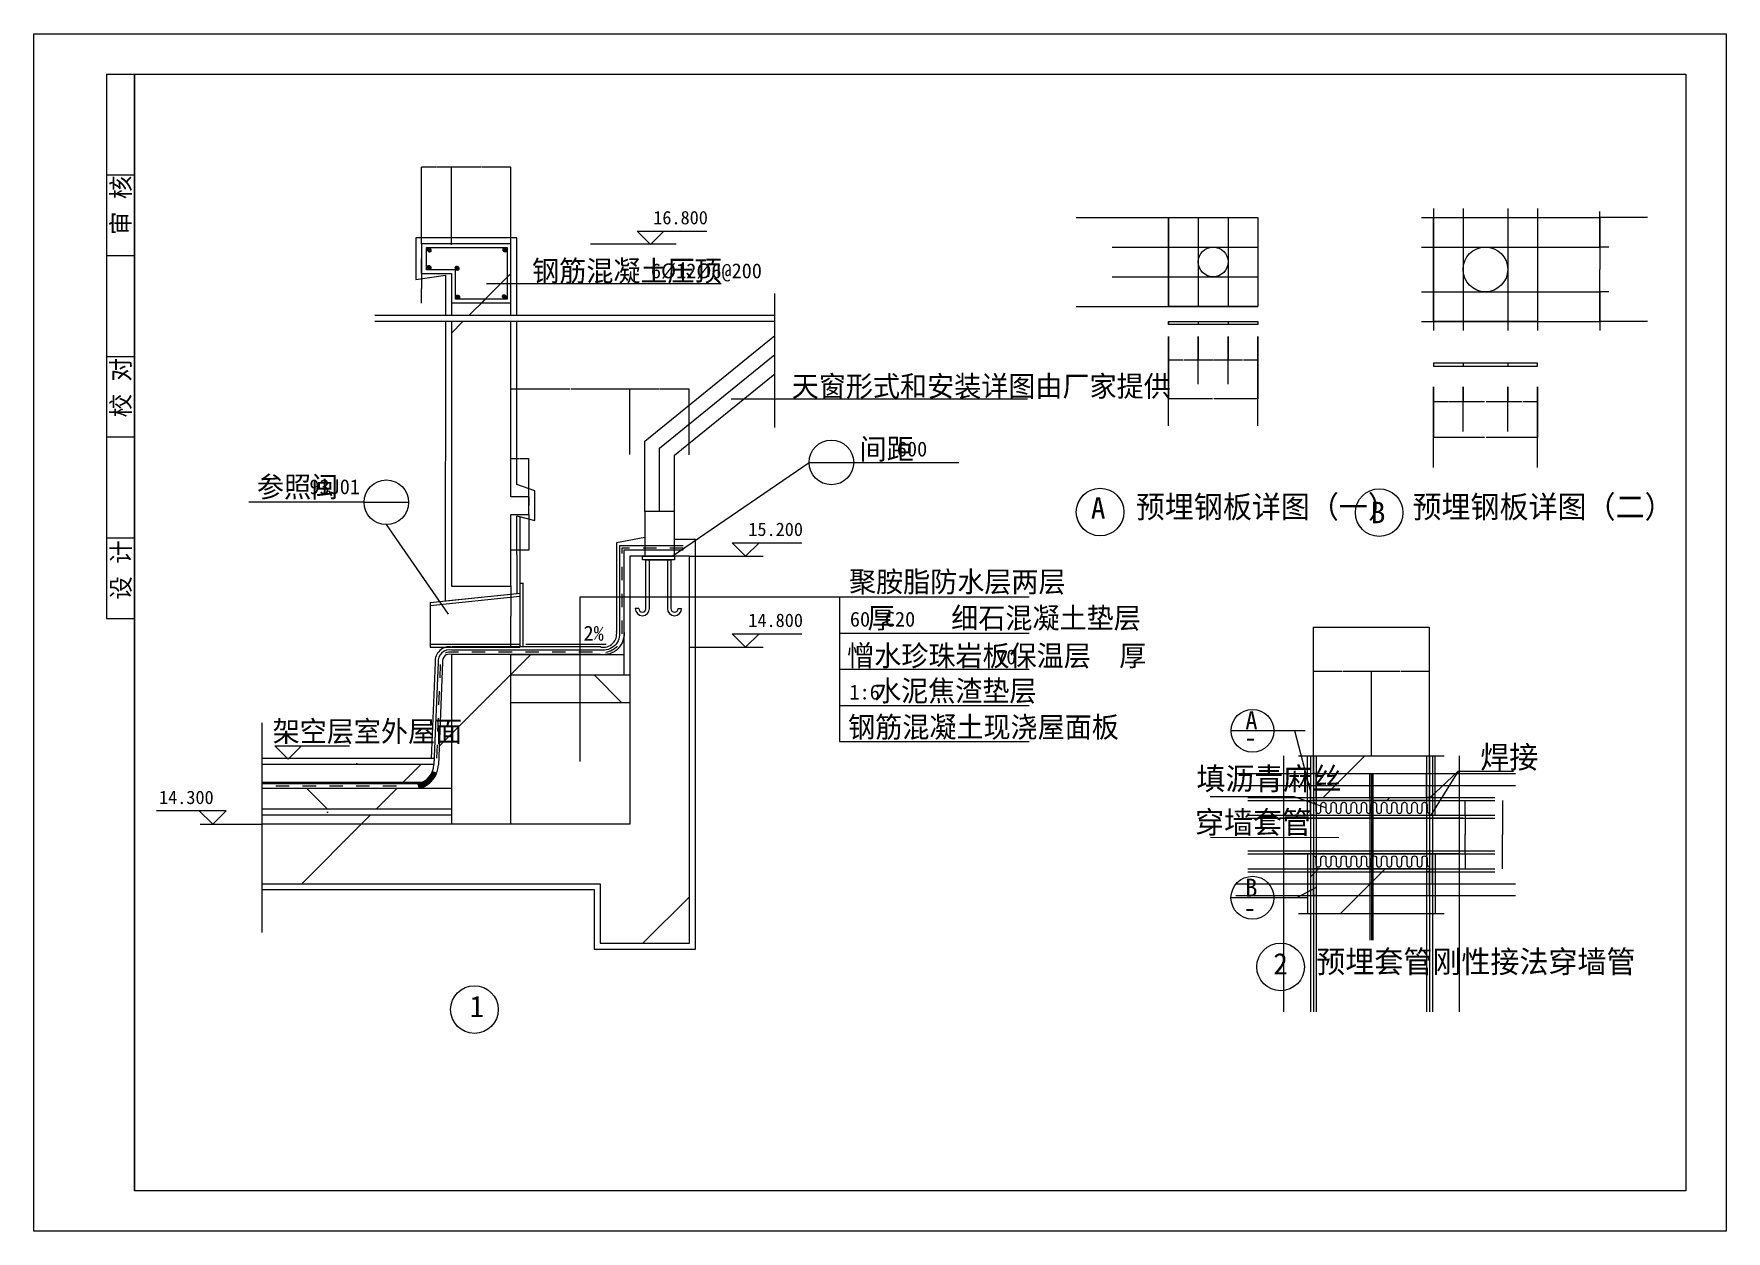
# Model space of a CAD drawing. Header units: metres. Extents: x 952 to 6641, y 10115 to 14137.
import ezdxf

# ---------------------------------------------------------------- set-up
doc = ezdxf.new("R2010")
doc.units = ezdxf.units.M
for name, color, linetype in [('AXIS', 3, 'Continuous'), ('AXIS_TEXT', 7, 'Continuous'), ('BH', 7, 'Continuous'), ('DIM', 3, 'Continuous'), ('DOTE', 1, 'Continuous'), ('MC', 4, 'Continuous'), ('PUB_DIM', 3, 'Continuous'), ('PUB_TEXT', 7, 'Continuous'), ('S_SURFACE', 6, 'Continuous'), ('SURFACE', 6, 'Continuous'), ('WALL', 7, 'Continuous'), ('WALL1', 2, 'Continuous')]:
    doc.layers.add(name, color=color, linetype=linetype)
doc.dimstyles.get("Standard").update_dxf_attribs({"dimtxt": 2.5, "dimasz": 2.5, "dimexe": 1.25, "dimexo": 0.625, "dimtad": 1, "dimcen": 2.5, "dimazin": 3, "dimtfac": 1, "dimtmove": 0, "dimatfit": 3})
pattern_1 = [(45, (0, 0), (-224.5064, 224.5064), [])]
pattern_2 = [(45, (0, 0), (-673.52, 673.52), [])]

msp = doc.modelspace()

# ---------------------------------------------------------------- texts
for s, p in [('审 核', (1275.2, 13461.34)), ('校 对', (1275.2, 12848.5)), ('设 计', (1275.2, 12235.67))]:
    msp.add_text(s, height=60.94, rotation=90).set_placement(p)
at = {"layer": 'PUB_DIM'}
for s, height, p in [('16.800', 45, (3034.27, 13497.26)), ('钢筋混凝土压顶', 70, (2627.21, 13305.71)), ('6%%C12%%C6@200', 50, (3026.57, 13315.98)), ('天窗形式和安装详图由厂家提供', 70, (3499.76, 12918.31)), ('间距', 70, (3727.83, 12707.27)), ('600', 50, (3853.05, 12717.27)), ('参照闽', 70, (1702.34, 12580.35)), ('93J01', 50, (1878.48, 12590.62)), ('A', 72, (4505.31, 12508.18)), ('B', 72, (5446.1, 12493.1)), ('15.200', 45, (3353.82, 12450.14)), ('聚胺脂防水层两层', 70, (3692.2, 12261.45)), ('14.800', 45, (3353.82, 12144.42)), ('60', 50, (3695.22, 12145.67)), ('厚    细石混凝土垫层', 70, (3754.33, 12139.67)), ('C20', 50, (3812.69, 12145.67)), ('2%', 50, (2799.93, 12098.44)), ('憎水珍珠岩板保温层  厚', 70, (3686.03, 12012.95)), ('70', 50, (4186.94, 12018.94)), ('1:6', 50, (3693.89, 11900.7)), ('水泥焦渣垫层', 70, (3776.34, 11894.98)), ('架空层室外屋面', 70, (1755.12, 11758.85)), ('钢筋混凝土现浇屋面板', 70, (3689.32, 11773.19)), ('A', 60, (5024.49, 11800.79)), ('-', 60, (5021.11, 11742.64)), ('14.300', 45, (1373.09, 11549.53)), ('B', 60, (5024.23, 11238.84)), ('-', 60, (5019.43, 11170.57)), ('2', 72, (5118.27, 10977.11)), ('1', 72, (2417.2, 10833.67))]:
    msp.add_text(s, height=height, dxfattribs=at).set_placement(p)
at = {"layer": 'WALL1'}
for s, p in [('预埋钢板详图（一）', (4656.31, 12510.67)), ('预埋钢板详图（二）', (5586.31, 12510.67)), ('焊接', (5814.06, 11669.89)), ('填沥青麻丝', (4859.9, 11597.29)), ('穿墙套管', (4855.39, 11450.7)), ('预埋套管刚性接法穿墙管', (5263.01, 10982.55))]:
    msp.add_text(s, height=75, dxfattribs=at).set_placement(p)

# ---------------------------------------------------------------- blocks, each defined once
blk = doc.blocks.new('_INDEX')
blk.add_line((-0.5, 0), (0.5, 0))
blk.add_circle((0, 0), 0.5)
blk = doc.blocks.new('*D1')
for p, q in [((4766.31, 13520.67), (4766.31, 13470.67)), ((4766.06, 13470.67), (4765.81, 13470.67)), ((4766.31, 13420.67), (4766.31, 13470.67)), ((4766.31, 13470.67), (4766.31, 13470.67)), ((4766.56, 13470.67), (4766.81, 13470.67))]:
    blk.add_line(p, q)
at = {"layer": 'Defpoints'}
for p in [(4766.31, 13520.67), (4766.31, 13470.67), (4766.31, 13420.67)]:
    blk.add_point(p, dxfattribs=at)
at = {"layer": 'AXIS', "insert": (4766.31, 13471.795), "char_height": 1, "attachment_point": 5}
blk.add_mtext('0', dxfattribs=at)
blk = doc.blocks.new('*D2')
for p, q in [((4766.06, 13370.67), (4765.81, 13370.67)), ((4766.31, 13420.67), (4766.31, 13370.67)), ((4766.31, 13320.67), (4766.31, 13370.67)), ((4766.31, 13370.67), (4766.31, 13370.67)), ((4766.56, 13370.67), (4766.81, 13370.67))]:
    blk.add_line(p, q)
at = {"layer": 'Defpoints'}
for p in [(4766.31, 13420.67), (4766.31, 13370.67), (4766.31, 13320.67)]:
    blk.add_point(p, dxfattribs=at)
at = {"layer": 'AXIS', "insert": (4766.31, 13371.795), "char_height": 1, "attachment_point": 5}
blk.add_mtext('D+2', dxfattribs=at)
blk = doc.blocks.new('*D3')
for p, q in [((4766.31, 13320.67), (4766.31, 13270.67)), ((4766.06, 13270.67), (4765.81, 13270.67)), ((4766.31, 13220.67), (4766.31, 13270.67)), ((4766.31, 13270.67), (4766.31, 13270.67)), ((4766.56, 13270.67), (4766.81, 13270.67))]:
    blk.add_line(p, q)
at = {"layer": 'Defpoints'}
for p in [(4766.31, 13320.67), (4766.31, 13270.67), (4766.31, 13220.67)]:
    blk.add_point(p, dxfattribs=at)
at = {"layer": 'AXIS', "insert": (4766.31, 13271.795), "char_height": 1, "attachment_point": 5}
blk.add_mtext('0', dxfattribs=at)
blk = doc.blocks.new('*D4')
for p, q in [((4766.31, 13520.67), (4766.31, 13370.67)), ((4766.06, 13370.67), (4765.81, 13370.67)), ((4766.31, 13220.67), (4766.31, 13370.67)), ((4766.31, 13370.67), (4766.31, 13370.67)), ((4766.56, 13370.67), (4766.81, 13370.67))]:
    blk.add_line(p, q)
at = {"layer": 'Defpoints'}
for p in [(4766.31, 13520.67), (4766.31, 13370.67), (4766.31, 13220.67)]:
    blk.add_point(p, dxfattribs=at)
at = {"layer": 'AXIS', "insert": (4766.31, 13371.795), "char_height": 1, "attachment_point": 5}
blk.add_mtext('202+D', dxfattribs=at)
blk = doc.blocks.new('*D5')
for p, q in [((4866.31, 13120.67), (4866.31, 13040.67)), ((4966.31, 13120.67), (4966.31, 13040.67)), ((4914.81, 13040.67), (4866.06, 13040.67)), ((4966.56, 13040.67), (4917.81, 13040.67))]:
    blk.add_line(p, q)
at = {"layer": 'Defpoints'}
for p in [(4866.31, 13120.67), (4966.31, 13120.67), (4966.31, 13040.67)]:
    blk.add_point(p, dxfattribs=at)
at = {"layer": 'AXIS', "insert": (4916.31, 13040.67), "char_height": 1, "attachment_point": 5}
blk.add_mtext('D+2', dxfattribs=at)
blk = doc.blocks.new('*D6')
for p, q in [((4966.31, 13120.67), (4966.31, 13040.67)), ((5066.31, 13120.67), (5066.31, 13040.67)), ((5014.81, 13040.67), (4966.06, 13040.67)), ((5066.56, 13040.67), (5017.81, 13040.67))]:
    blk.add_line(p, q)
at = {"layer": 'Defpoints'}
for p in [(4966.31, 13120.67), (5066.31, 13120.67), (5066.31, 13040.67)]:
    blk.add_point(p, dxfattribs=at)
at = {"layer": 'AXIS', "insert": (5016.31, 13040.67), "char_height": 1, "attachment_point": 5}
blk.add_mtext('100', dxfattribs=at)
blk = doc.blocks.new('*D7')
for p, q in [((4766.31, 13120.67), (4766.31, 12910.67)), ((5066.31, 13120.67), (5066.31, 12910.67)), ((4913.81, 12910.67), (4766.06, 12910.67)), ((5066.56, 12910.67), (4918.81, 12910.67))]:
    blk.add_line(p, q)
at = {"layer": 'Defpoints'}
for p in [(4766.31, 13120.67), (5066.31, 13120.67), (5066.31, 12910.67)]:
    blk.add_point(p, dxfattribs=at)
at = {"layer": 'AXIS', "insert": (4916.31, 12910.67), "char_height": 1, "attachment_point": 5}
blk.add_mtext('202+D', dxfattribs=at)
blk = doc.blocks.new('*D8')
for p, q in [((4766.31, 13120.67), (4766.31, 13040.67)), ((4866.31, 13120.67), (4866.31, 13040.67)), ((4814.81, 13040.67), (4766.06, 13040.67)), ((4866.56, 13040.67), (4817.81, 13040.67))]:
    blk.add_line(p, q)
at = {"layer": 'Defpoints'}
for p in [(4766.31, 13120.67), (4866.31, 13120.67), (4866.31, 13040.67)]:
    blk.add_point(p, dxfattribs=at)
at = {"layer": 'AXIS', "insert": (4816.31, 13040.67), "char_height": 1, "attachment_point": 5}
blk.add_mtext('100', dxfattribs=at)
blk = doc.blocks.new('*D9')
for p, q in [((4766.06, 13165.67), (4765.81, 13165.67)), ((4766.31, 13170.67), (4766.31, 13165.67)), ((4766.31, 13160.67), (4766.31, 13165.67)), ((4766.31, 13165.67), (4766.31, 13165.67)), ((4766.56, 13165.67), (4766.81, 13165.67))]:
    blk.add_line(p, q)
at = {"layer": 'Defpoints'}
for p in [(4766.31, 13170.67), (4766.31, 13165.67), (4766.31, 13160.67)]:
    blk.add_point(p, dxfattribs=at)
at = {"layer": 'AXIS', "insert": (4766.31, 13166.795), "char_height": 1, "attachment_point": 5}
blk.add_mtext('0', dxfattribs=at)
blk = doc.blocks.new('*D10')
for p, q in [((6216.06, 13540.67), (6215.81, 13540.67)), ((6216.31, 13520.67), (6216.31, 13540.67)), ((6216.31, 13420.67), (6216.31, 13540.67)), ((6216.31, 13540.67), (6216.31, 13540.67)), ((6216.56, 13540.67), (6216.81, 13540.67))]:
    blk.add_line(p, q)
at = {"layer": 'Defpoints'}
for p in [(6216.31, 13540.67), (6216.31, 13520.67), (6216.31, 13420.67)]:
    blk.add_point(p, dxfattribs=at)
at = {"layer": 'AXIS', "insert": (6216.31, 13541.795), "char_height": 1, "attachment_point": 5}
blk.add_mtext('0', dxfattribs=at)
blk = doc.blocks.new('*D11')
for p, q in [((6216.31, 13420.67), (6216.31, 13345.67)), ((6216.06, 13345.67), (6215.81, 13345.67)), ((6216.31, 13270.67), (6216.31, 13345.67)), ((6216.31, 13345.67), (6216.31, 13345.67)), ((6216.56, 13345.67), (6216.81, 13345.67))]:
    blk.add_line(p, q)
at = {"layer": 'Defpoints'}
for p in [(6216.31, 13420.67), (6216.31, 13345.67), (6216.31, 13270.67)]:
    blk.add_point(p, dxfattribs=at)
at = {"layer": 'AXIS', "insert": (6216.31, 13346.795), "char_height": 1, "attachment_point": 5}
blk.add_mtext('102+D', dxfattribs=at)
blk = doc.blocks.new('*D12')
for p, q in [((6216.31, 13270.67), (6216.31, 13140.67)), ((6216.06, 13140.67), (6215.81, 13140.67)), ((6216.31, 13170.67), (6216.31, 13140.67)), ((6216.31, 13140.67), (6216.31, 13140.67)), ((6216.56, 13140.67), (6216.81, 13140.67))]:
    blk.add_line(p, q)
at = {"layer": 'Defpoints'}
for p in [(6216.31, 13270.67), (6216.31, 13170.67), (6216.31, 13140.67)]:
    blk.add_point(p, dxfattribs=at)
at = {"layer": 'AXIS', "insert": (6216.31, 13141.795), "char_height": 1, "attachment_point": 5}
blk.add_mtext('0', dxfattribs=at)
blk = doc.blocks.new('*D13')
for p, q in [((6216.31, 13520.67), (6216.31, 13345.67)), ((6216.06, 13345.67), (6215.81, 13345.67)), ((6216.31, 13170.67), (6216.31, 13345.67)), ((6216.31, 13345.67), (6216.31, 13345.67)), ((6216.56, 13345.67), (6216.81, 13345.67))]:
    blk.add_line(p, q)
at = {"layer": 'Defpoints'}
for p in [(6216.31, 13520.67), (6216.31, 13345.67), (6216.31, 13170.67)]:
    blk.add_point(p, dxfattribs=at)
at = {"layer": 'AXIS', "insert": (6216.31, 13346.795), "char_height": 1, "attachment_point": 5}
blk.add_mtext('302+D', dxfattribs=at)
blk = doc.blocks.new('*D14')
for p, q in [((5656.31, 12950.67), (5656.31, 12900.67)), ((5756.31, 12950.67), (5756.31, 12900.67)), ((5704.81, 12900.67), (5656.06, 12900.67)), ((5756.56, 12900.67), (5707.81, 12900.67))]:
    blk.add_line(p, q)
at = {"layer": 'Defpoints'}
for p in [(5656.31, 12950.67), (5756.31, 12950.67), (5756.31, 12900.67)]:
    blk.add_point(p, dxfattribs=at)
at = {"layer": 'AXIS', "insert": (5706.31, 12900.67), "char_height": 1, "attachment_point": 5}
blk.add_mtext('100', dxfattribs=at)
blk = doc.blocks.new('*D15')
for p, q in [((5656.31, 12950.67), (5656.31, 12780.67)), ((6006.31, 12950.67), (6006.31, 12780.67)), ((5828.81, 12780.67), (5656.06, 12780.67)), ((6006.56, 12780.67), (5833.81, 12780.67))]:
    blk.add_line(p, q)
at = {"layer": 'Defpoints'}
for p in [(5656.31, 12950.67), (6006.31, 12950.67), (6006.31, 12780.67)]:
    blk.add_point(p, dxfattribs=at)
at = {"layer": 'AXIS', "insert": (5831.31, 12780.67), "char_height": 1, "attachment_point": 5}
blk.add_mtext('302+D', dxfattribs=at)
blk = doc.blocks.new('*D16')
for p, q in [((5906.31, 12950.67), (5906.31, 12900.67)), ((6006.31, 12950.67), (6006.31, 12900.67)), ((5954.81, 12900.67), (5906.06, 12900.67)), ((6006.56, 12900.67), (5957.81, 12900.67))]:
    blk.add_line(p, q)
at = {"layer": 'Defpoints'}
for p in [(5906.31, 12950.67), (6006.31, 12950.67), (6006.31, 12900.67)]:
    blk.add_point(p, dxfattribs=at)
at = {"layer": 'AXIS', "insert": (5956.31, 12900.67), "char_height": 1, "attachment_point": 5}
blk.add_mtext('100', dxfattribs=at)
blk = doc.blocks.new('*D17')
for p, q in [((5756.31, 12950.67), (5756.31, 12900.67)), ((5906.31, 12950.67), (5906.31, 12900.67)), ((5828.81, 12900.67), (5756.06, 12900.67)), ((5906.56, 12900.67), (5833.81, 12900.67))]:
    blk.add_line(p, q)
at = {"layer": 'Defpoints'}
for p in [(5756.31, 12950.67), (5906.31, 12950.67), (5906.31, 12900.67)]:
    blk.add_point(p, dxfattribs=at)
at = {"layer": 'AXIS', "insert": (5831.31, 12900.67), "char_height": 1, "attachment_point": 5}
blk.add_mtext('102+D', dxfattribs=at)
blk = doc.blocks.new('*D18')
for p, q in [((5253.01, 11711.84), (5253.01, 11996.36)), ((5253.26, 11996.36), (5348.51, 11996.36)), ((5352.51, 11996.36), (5447.76, 11996.36)), ((5448.01, 11711.84), (5448.01, 11996.36))]:
    blk.add_line(p, q)
at = {"layer": 'Defpoints'}
for p in [(5253.01, 11996.36), (5253.01, 11711.84), (5448.01, 11711.84)]:
    blk.add_point(p, dxfattribs=at)
at = {"layer": 'AXIS', "insert": (5350.51, 11996.36), "char_height": 1, "attachment_point": 5}
blk.add_mtext('1/2B', dxfattribs=at)
blk = doc.blocks.new('*D19')
for p, q in [((5448.01, 11711.84), (5448.01, 11996.36)), ((5448.26, 11996.36), (5543.51, 11996.36)), ((5547.51, 11996.36), (5642.76, 11996.36)), ((5643.01, 11711.84), (5643.01, 11996.36))]:
    blk.add_line(p, q)
at = {"layer": 'Defpoints'}
for p in [(5448.01, 11996.36), (5448.01, 11711.84), (5643.01, 11711.84)]:
    blk.add_point(p, dxfattribs=at)
at = {"layer": 'AXIS', "insert": (5545.51, 11996.36), "char_height": 1, "attachment_point": 5}
blk.add_mtext('1/2B', dxfattribs=at)
blk = doc.blocks.new('*D20')
for p, q in [((5763.2, 11561.84), (5762.95, 11561.84)), ((5763.45, 11561.84), (5763.45, 11561.84)), ((5763.45, 11511.84), (5763.45, 11561.84)), ((5763.45, 11561.84), (5763.45, 11561.84)), ((5763.7, 11561.84), (5763.95, 11561.84))]:
    blk.add_line(p, q)
at = {"layer": 'Defpoints'}
for p in [(5763.45, 11561.84), (5763.45, 11561.84), (5763.45, 11511.84)]:
    blk.add_point(p, dxfattribs=at)
at = {"layer": 'AXIS', "insert": (5763.45, 11562.965), "char_height": 1, "attachment_point": 5}
blk.add_mtext('0', dxfattribs=at)
blk = doc.blocks.new('*D21')
for p, q in [((5763.45, 11511.84), (5763.45, 11446.84)), ((5763.2, 11446.84), (5762.95, 11446.84)), ((5763.45, 11381.84), (5763.45, 11446.84)), ((5763.45, 11446.84), (5763.45, 11446.84)), ((5763.7, 11446.84), (5763.95, 11446.84))]:
    blk.add_line(p, q)
at = {"layer": 'Defpoints'}
for p in [(5763.45, 11511.84), (5763.45, 11446.84), (5763.45, 11381.84)]:
    blk.add_point(p, dxfattribs=at)
at = {"layer": 'AXIS', "insert": (5763.45, 11447.965), "char_height": 1, "attachment_point": 5}
blk.add_mtext('D', dxfattribs=at)
blk = doc.blocks.new('*D22')
for p, q in [((5763.45, 11381.84), (5763.45, 11331.84)), ((5763.2, 11331.84), (5762.95, 11331.84)), ((5763.45, 11331.84), (5763.45, 11331.84)), ((5763.45, 11331.84), (5763.45, 11331.84)), ((5763.7, 11331.84), (5763.95, 11331.84))]:
    blk.add_line(p, q)
at = {"layer": 'Defpoints'}
for p in [(5763.45, 11381.84), (5763.45, 11331.84), (5763.45, 11331.84)]:
    blk.add_point(p, dxfattribs=at)
at = {"layer": 'AXIS', "insert": (5763.45, 11332.965), "char_height": 1, "attachment_point": 5}
blk.add_mtext('0', dxfattribs=at)
blk = doc.blocks.new('*D23')
for p, q in [((5253.01, 11711.84), (5253.01, 12143.99)), ((5253.26, 12143.99), (5447.51, 12143.99)), ((5448.51, 12143.99), (5642.76, 12143.99)), ((5643.01, 11711.84), (5643.01, 12143.99))]:
    blk.add_line(p, q)
at = {"layer": 'Defpoints'}
for p in [(5253.01, 12143.99), (5253.01, 11711.84), (5643.01, 11711.84)]:
    blk.add_point(p, dxfattribs=at)
at = {"layer": 'AXIS', "insert": (5448.01, 12143.99), "char_height": 1, "attachment_point": 5}
blk.add_mtext('B', dxfattribs=at)
blk = doc.blocks.new('*D24')
for p, q in [((5888.42, 11561.84), (5888.42, 11446.84)), ((5888.17, 11446.84), (5887.92, 11446.84)), ((5888.42, 11331.84), (5888.42, 11446.84)), ((5888.42, 11446.84), (5888.42, 11446.84)), ((5888.67, 11446.84), (5888.92, 11446.84))]:
    blk.add_line(p, q)
at = {"layer": 'Defpoints'}
for p in [(5888.42, 11561.84), (5888.42, 11446.84), (5888.42, 11331.84)]:
    blk.add_point(p, dxfattribs=at)
at = {"layer": 'AXIS', "insert": (5888.42, 11447.965), "char_height": 1, "attachment_point": 5}
blk.add_mtext('100+D', dxfattribs=at)
blk = doc.blocks.new('*D25')
for p, q in [((2454.27, 13689.7), (2355.52, 13689.7)), ((2355.77, 13428.01), (2355.77, 13689.7)), ((2556.02, 13689.7), (2457.27, 13689.7)), ((2555.77, 13428.01), (2555.77, 13689.7))]:
    blk.add_line(p, q)
at = {"layer": 'Defpoints'}
for p in [(2555.77, 13689.7), (2355.77, 13428.01), (2555.77, 13428.01)]:
    blk.add_point(p, dxfattribs=at)
at = {"layer": 'DIM', "insert": (2455.77, 13689.7), "char_height": 1, "attachment_point": 5}
blk.add_mtext('200', dxfattribs=at)
blk = doc.blocks.new('*D26')
for p, q in [((2304.27, 13689.7), (2255.52, 13689.7)), ((2255.77, 13432.03), (2255.77, 13689.7)), ((2356.02, 13689.7), (2307.27, 13689.7)), ((2355.77, 13428.01), (2355.77, 13689.7))]:
    blk.add_line(p, q)
at = {"layer": 'Defpoints'}
for p in [(2355.77, 13689.7), (2255.77, 13432.03), (2355.77, 13428.01)]:
    blk.add_point(p, dxfattribs=at)
at = {"layer": 'DIM', "insert": (2305.77, 13689.7), "char_height": 1, "attachment_point": 5}
blk.add_mtext('100', dxfattribs=at)
blk = doc.blocks.new('*D27')
for p, q in [((2255.77, 13432.03), (2255.77, 13382.03)), ((2255.52, 13382.03), (2255.27, 13382.03)), ((2255.77, 13332.03), (2255.77, 13382.03)), ((2255.77, 13382.03), (2255.77, 13382.03)), ((2256.02, 13382.03), (2256.27, 13382.03))]:
    blk.add_line(p, q)
at = {"layer": 'Defpoints'}
for p in [(2255.77, 13432.03), (2255.77, 13382.03), (2255.77, 13332.03)]:
    blk.add_point(p, dxfattribs=at)
at = {"layer": 'DIM', "insert": (2255.77, 13383.155), "char_height": 1, "attachment_point": 5}
blk.add_mtext('0', dxfattribs=at)
blk = doc.blocks.new('*D28')
for p, q in [((2555.77, 12582.03), (2555.77, 12710.54)), ((2556.02, 12710.54), (2584.77, 12710.54)), ((2586.77, 12710.54), (2615.52, 12710.54)), ((2615.77, 12582.03), (2615.77, 12710.54))]:
    blk.add_line(p, q)
at = {"layer": 'Defpoints'}
for p in [(2555.77, 12710.54), (2555.77, 12582.03), (2615.77, 12582.03)]:
    blk.add_point(p, dxfattribs=at)
at = {"layer": 'DIM', "insert": (2585.77, 12710.54), "char_height": 1, "attachment_point": 5}
blk.add_mtext('60', dxfattribs=at)
blk = doc.blocks.new('*D29')
for p, q in [((2615.77, 12582.03), (2615.77, 12552.03)), ((2615.52, 12552.03), (2615.27, 12552.03)), ((2615.77, 12522.03), (2615.77, 12552.03)), ((2615.77, 12552.03), (2615.77, 12552.03)), ((2616.02, 12552.03), (2616.27, 12552.03))]:
    blk.add_line(p, q)
at = {"layer": 'Defpoints'}
for p in [(2615.77, 12582.03), (2615.77, 12552.03), (2615.77, 12522.03)]:
    blk.add_point(p, dxfattribs=at)
at = {"layer": 'DIM', "insert": (2615.77, 12553.155), "char_height": 1, "attachment_point": 5}
blk.add_mtext('0', dxfattribs=at)
blk = doc.blocks.new('*D30')
for p, q in [((2615.77, 12522.03), (2615.77, 12402.03)), ((2584.77, 12402.03), (2555.52, 12402.03)), ((2555.77, 12282.03), (2555.77, 12402.03)), ((2616.02, 12402.03), (2586.77, 12402.03))]:
    blk.add_line(p, q)
at = {"layer": 'Defpoints'}
for p in [(2615.77, 12522.03), (2615.77, 12402.03), (2555.77, 12282.03)]:
    blk.add_point(p, dxfattribs=at)
at = {"layer": 'DIM', "insert": (2585.77, 12402.03), "char_height": 1, "attachment_point": 5}
blk.add_mtext('60', dxfattribs=at)
blk = doc.blocks.new('*D31')
for p, q in [((2555.77, 12282.78), (2555.77, 12180.28)), ((2555.52, 12180.28), (2555.27, 12180.28)), ((2555.77, 12077.78), (2555.77, 12180.28)), ((2555.77, 12180.28), (2555.77, 12180.28)), ((2556.02, 12180.28), (2556.27, 12180.28))]:
    blk.add_line(p, q)
at = {"layer": 'Defpoints'}
for p in [(2555.77, 12282.78), (2555.77, 12180.28), (2555.77, 12077.78)]:
    blk.add_point(p, dxfattribs=at)
at = {"layer": 'DIM', "insert": (2555.77, 12181.405), "char_height": 1, "attachment_point": 5}
blk.add_mtext('200', dxfattribs=at)
blk = doc.blocks.new('*D32')
for p, q in [((2555.77, 12723.61), (2555.77, 12943.96)), ((2556.02, 12943.96), (2754.27, 12943.96)), ((2757.27, 12943.96), (2955.52, 12943.96)), ((2955.77, 12723.61), (2955.77, 12943.96))]:
    blk.add_line(p, q)
at = {"layer": 'Defpoints'}
for p in [(2555.77, 12943.96), (2555.77, 12723.61), (2955.77, 12723.61)]:
    blk.add_point(p, dxfattribs=at)
at = {"layer": 'DIM', "insert": (2755.77, 12943.96), "char_height": 1, "attachment_point": 5}
blk.add_mtext('400', dxfattribs=at)
blk = doc.blocks.new('*D33')
for p, q in [((2955.47, 12723.61), (2955.47, 12943.96)), ((2955.72, 12943.96), (3053.97, 12943.96)), ((3056.97, 12943.96), (3155.22, 12943.96)), ((3155.47, 12723.22), (3155.47, 12943.96))]:
    blk.add_line(p, q)
at = {"layer": 'Defpoints'}
for p in [(2955.47, 12943.96), (2955.47, 12723.61), (3155.47, 12723.22)]:
    blk.add_point(p, dxfattribs=at)
at = {"layer": 'DIM', "insert": (3055.47, 12943.96), "char_height": 1, "attachment_point": 5}
blk.add_mtext('200', dxfattribs=at)
blk = doc.blocks.new('*D34')
for p, q in [((2255.77, 13332.03), (2255.77, 13282.03)), ((2255.52, 13282.03), (2255.27, 13282.03)), ((2255.77, 13232.03), (2255.77, 13282.03)), ((2255.77, 13282.03), (2255.77, 13282.03)), ((2256.02, 13282.03), (2256.27, 13282.03))]:
    blk.add_line(p, q)
at = {"layer": 'Defpoints'}
for p in [(2255.77, 13332.03), (2255.77, 13282.03), (2255.77, 13232.03)]:
    blk.add_point(p, dxfattribs=at)
at = {"layer": 'DIM', "insert": (2255.77, 13283.155), "char_height": 1, "attachment_point": 5}
blk.add_mtext('0', dxfattribs=at)

# ---------------------------------------------------------------- dimensions: what is measured, and where the dimension line sits
at = {"layer": 'AXIS'}
for base, p1, p2, picture, middle in [((6216.31, 13540.67), (6216.31, 13520.67), (6216.31, 13420.67), '*D10', (6216.31, 13541.795)), ((4766.31, 13470.67), (4766.31, 13520.67), (4766.31, 13420.67), '*D1', (4766.31, 13471.795)), ((4766.31, 13270.67), (4766.31, 13320.67), (4766.31, 13220.67), '*D3', (4766.31, 13271.795)), ((6216.31, 13140.67), (6216.31, 13270.67), (6216.31, 13170.67), '*D12', (6216.31, 13141.795)), ((4766.31, 13165.67), (4766.31, 13170.67), (4766.31, 13160.67), '*D9', (4766.31, 13166.795)), ((4866.31, 13040.67), (4866.31, 13120.67), (4766.31, 13120.67), '*D8', (4816.31, 13040.67)), ((5066.31, 13040.67), (5066.31, 13120.67), (4966.31, 13120.67), '*D6', (5016.31, 13040.67)), ((5756.31, 12900.67), (5756.31, 12950.67), (5656.31, 12950.67), '*D14', (5706.31, 12900.67)), ((6006.31, 12900.67), (6006.31, 12950.67), (5906.31, 12950.67), '*D16', (5956.31, 12900.67)), ((5763.45, 11561.84), (5763.45, 11561.84), (5763.45, 11511.84), '*D20', (5763.45, 11562.965)), ((5763.45, 11331.84), (5763.45, 11381.84), (5763.45, 11331.84), '*D22', (5763.45, 11332.965))]:
    dim = msp.add_linear_dim(base=base, p1=p1, p2=p2, dimstyle='Standard', dxfattribs=at)
    dim.commit()
    dim.dimension.update_dxf_attribs({"geometry": picture, "text_midpoint": middle})
for base, p1, p2, text, picture, middle in [((4766.31, 13370.67), (4766.31, 13520.67), (4766.31, 13220.67), '202+D', '*D4', (4766.31, 13371.795)), ((6216.31, 13345.67), (6216.31, 13520.67), (6216.31, 13170.67), '302+D', '*D13', (6216.31, 13346.795)), ((4766.31, 13370.67), (4766.31, 13420.67), (4766.31, 13320.67), 'D+2', '*D2', (4766.31, 13371.795)), ((6216.31, 13345.67), (6216.31, 13420.67), (6216.31, 13270.67), '102+D', '*D11', (6216.31, 13346.795)), ((5066.31, 12910.67), (5066.31, 13120.67), (4766.31, 13120.67), '202+D', '*D7', (4916.31, 12910.67)), ((4966.31, 13040.67), (4966.31, 13120.67), (4866.31, 13120.67), 'D+2', '*D5', (4916.31, 13040.67)), ((6006.31, 12780.67), (6006.31, 12950.67), (5656.31, 12950.67), '302+D', '*D15', (5831.31, 12780.67)), ((5906.31, 12900.67), (5906.31, 12950.67), (5756.31, 12950.67), '102+D', '*D17', (5831.31, 12900.67)), ((5253.01, 12143.99), (5253.01, 11711.84), (5643.01, 11711.84), 'B', '*D23', (5448.01, 12143.99)), ((5253.01, 11996.36), (5253.01, 11711.84), (5448.01, 11711.84), '1/2B', '*D18', (5350.51, 11996.36)), ((5448.01, 11996.36), (5448.01, 11711.84), (5643.01, 11711.84), '1/2B', '*D19', (5545.51, 11996.36)), ((5888.42, 11446.84), (5888.42, 11561.84), (5888.42, 11331.84), '100+D', '*D24', (5888.42, 11447.965)), ((5763.45, 11446.84), (5763.45, 11511.84), (5763.45, 11381.84), 'D', '*D21', (5763.45, 11447.965))]:
    dim = msp.add_linear_dim(base=base, p1=p1, p2=p2, text=text, dimstyle='Standard', dxfattribs=at)
    dim.commit()
    dim.dimension.update_dxf_attribs({"geometry": picture, "text_midpoint": middle})
at = {"layer": 'DIM'}
for base, p1, p2, picture, middle in [((2355.77, 13689.7), (2355.77, 13428.01), (2255.77, 13432.03), '*D26', (2305.77, 13689.7)), ((2555.77, 13689.7), (2555.77, 13428.01), (2355.77, 13428.01), '*D25', (2455.77, 13689.7)), ((2255.77, 13382.03), (2255.77, 13432.03), (2255.77, 13332.03), '*D27', (2255.77, 13383.155)), ((2255.77, 13282.03), (2255.77, 13332.03), (2255.77, 13232.03), '*D34', (2255.77, 13283.155)), ((2555.77, 12943.96), (2555.77, 12723.61), (2955.77, 12723.61), '*D32', (2755.77, 12943.96)), ((2955.47, 12943.96), (2955.47, 12723.61), (3155.47, 12723.22), '*D33', (3055.47, 12943.96)), ((2555.77, 12710.54), (2555.77, 12582.03), (2615.77, 12582.03), '*D28', (2585.77, 12710.54)), ((2615.77, 12552.03), (2615.77, 12582.03), (2615.77, 12522.03), '*D29', (2615.77, 12553.155)), ((2615.77, 12402.03), (2615.77, 12522.03), (2555.77, 12282.03), '*D30', (2585.77, 12402.03))]:
    dim = msp.add_linear_dim(base=base, p1=p1, p2=p2, dimstyle='Standard', dxfattribs=at)
    dim.commit()
    dim.dimension.update_dxf_attribs({"geometry": picture, "text_midpoint": middle})
dim = msp.add_linear_dim(base=(2555.77, 12180.28), p1=(2555.77, 12282.78), p2=(2555.77, 12077.78), text='200', dimstyle='Standard', dxfattribs=at)
dim.commit()
dim.dimension.update_dxf_attribs({"geometry": '*D31', "text_midpoint": (2555.77, 12181.405)})

# ---------------------------------------------------------------- hatches: boundary and pattern name
at = {"layer": 'AXIS'}
h = msp.add_hatch(dxfattribs=at)
h.set_pattern_fill('AN31C', scale=300)
h.set_pattern_definition(pattern_2)
h.paths.add_polyline_path([(2543.28, 13419.3), (2272.13, 13419.3), (2272.13, 13343.81), (2369.51, 13343.81), (2369.51, 13246.08), (2543.28, 13246.08)])
h.paths.add_polyline_path([(2272.13, 13419.3), (2543.28, 13419.3), (2543.28, 13298.47), (2555.77, 13298.47), (2555.77, 13432.03), (2255.77, 13432.03), (2255.77, 13332.03), (2355.77, 13332.03), (2355.77, 13232.96), (2555.77, 13232.96), (2555.77, 13298.47), (2543.28, 13298.47), (2543.28, 13246.08), (2369.51, 13246.08), (2369.51, 13343.81), (2272.13, 13343.81)])
h = msp.add_hatch(dxfattribs=at)
h.set_pattern_fill('SOLID')
h.paths.add_polyline_path([(2274.65, 13410.91, 1), (2288.08, 13410.91, 1)])
h = msp.add_hatch(dxfattribs=at)
h.set_pattern_fill('SOLID')
h.paths.add_polyline_path([(2528.18, 13410.91, 1), (2541.6, 13410.91, 1)])
h = msp.add_hatch(dxfattribs=at)
h.set_pattern_fill('SOLID')
h.paths.add_polyline_path([(2274.65, 13352.19, 1), (2288.08, 13352.19, 1)])
h = msp.add_hatch(dxfattribs=at)
h.set_pattern_fill('SOLID')
h.paths.add_polyline_path([(2368.68, 13349.68, 1), (2382.1, 13349.68, 1)])
h = msp.add_hatch(dxfattribs=at)
h.set_pattern_fill('SOLID')
h.paths.add_polyline_path([(2371.2, 13252.79, 1), (2384.62, 13252.79, 1)])
h = msp.add_hatch(dxfattribs=at)
h.set_pattern_fill('SOLID')
h.paths.add_polyline_path([(2527.34, 13253.63, 1), (2540.76, 13253.63, 1)])
h = msp.add_hatch(dxfattribs=at)
h.set_pattern_fill('AN31C', scale=300)
h.set_pattern_definition(pattern_2)
h.paths.add_polyline_path([(3155.77, 11613.26), (2955.77, 11791.55), (2955.77, 11482.03), (1719.4, 11482.03), (1719.4, 11282.03), (2855.77, 11282.03), (2855.77, 11082.03), (3155.77, 11082.03)])
h.paths.add_polyline_path([(2955.77, 11791.55), (3155.77, 11613.26), (3155.77, 12245.22), (2955.77, 12245.22)])
h.paths.add_polyline_path([(3155.77, 12245.22), (3155.77, 12382.03), (2955.77, 12382.03), (2955.77, 12245.22)])
h = msp.add_hatch(dxfattribs=at)
h.set_pattern_fill('ANSI37', scale=300)
h.paths.add_polyline_path([(2788.92, 11982.03), (2555.77, 11982.03), (2555.77, 11890.06), (2788.92, 11890.06)])
h.paths.add_polyline_path([(2955.77, 11982.03), (2788.92, 11982.03), (2788.92, 11890.06), (2955.77, 11890.06)])
h = msp.add_hatch(dxfattribs=at)
h.set_pattern_fill('ANSI37', scale=300)
h.paths.add_polyline_path([(2355.77, 11602.03), (1719.4, 11602.03), (1719.4, 11532.03), (2355.77, 11532.03)])
at = {"layer": 'AXIS_TEXT'}
h = msp.add_hatch(dxfattribs=at)
h.set_pattern_fill('ANSI31', scale=350)
h.paths.add_polyline_path([(5443.01, 11651.84), (5453.01, 11651.84), (5453.01, 11571.84), (5633.01, 11571.84), (5633.01, 11651.84), (5643.01, 11651.84), (5643.01, 11711.84), (5253.01, 11711.84), (5253.01, 11651.84), (5263.01, 11651.84), (5263.01, 11571.84), (5443.01, 11571.84)])
h.paths.add_polyline_path([(5663.01, 11711.84), (5643.01, 11711.84), (5643.01, 11651.84), (5643.01, 11611.84), (5653.01, 11611.84), (5653.01, 11511.84), (5663.01, 11511.84)])
h.paths.add_polyline_path([(5233.01, 11511.84), (5243.01, 11511.84), (5243.01, 11611.84), (5253.01, 11611.84), (5253.01, 11651.84), (5253.01, 11711.84), (5233.01, 11711.84)])
h.paths.add_polyline_path([(5263.01, 11241.84), (5253.01, 11241.84), (5253.01, 11181.84), (5643.01, 11181.84), (5643.01, 11241.84), (5633.01, 11241.84), (5633.01, 11321.84), (5453.01, 11321.84), (5453.01, 11241.84), (5443.01, 11241.84), (5443.01, 11321.84), (5263.01, 11321.84)])
h.paths.add_polyline_path([(5253.01, 11281.84), (5243.01, 11281.84), (5243.01, 11381.84), (5233.01, 11381.84), (5233.01, 11181.84), (5253.01, 11181.84), (5253.01, 11241.84)])
h.paths.add_polyline_path([(5663.01, 11381.84), (5653.01, 11381.84), (5653.01, 11281.84), (5643.01, 11281.84), (5643.01, 11241.84), (5643.01, 11181.84), (5663.01, 11181.84)])
h = msp.add_hatch(dxfattribs=at)
h.set_pattern_fill('AN33C', scale=100)
h.set_pattern_definition(pattern_1)
h.paths.add_polyline_path([(5253.01, 11711.84), (5253.01, 11651.84), (5263.01, 11651.84), (5263.01, 11571.84), (5443.01, 11571.84), (5443.01, 11651.84), (5453.01, 11651.84), (5453.01, 11571.84), (5633.01, 11571.84), (5633.01, 11651.84), (5643.01, 11651.84), (5643.01, 11711.84)])
h.paths.add_polyline_path([(5453.01, 11321.84), (5453.01, 11241.84), (5443.01, 11241.84), (5443.01, 11321.84), (5263.01, 11321.84), (5263.01, 11241.84), (5253.01, 11241.84), (5253.01, 11181.84), (5643.01, 11181.84), (5643.01, 11241.84), (5633.01, 11241.84), (5633.01, 11321.84)])
h = msp.add_hatch(dxfattribs=at)
h.set_pattern_fill('ANSI32', scale=50)
h.paths.add_polyline_path([(5643.01, 11321.84), (5643.01, 11331.84), (5253.01, 11331.84), (5253.01, 11321.84), (5263.01, 11321.84)])
h.paths.add_polyline_path([(5253.01, 11381.84), (5243.01, 11381.84), (5243.01, 11281.84), (5253.01, 11281.84), (5253.01, 11321.84), (5253.01, 11331.84)])
h.paths.add_polyline_path([(5263.01, 11321.84), (5253.01, 11321.84), (5253.01, 11241.84), (5263.01, 11241.84)])
h.paths.add_polyline_path([(5453.01, 11321.84), (5443.01, 11321.84), (5443.01, 11241.84), (5453.01, 11241.84)])
h.paths.add_polyline_path([(5643.01, 11321.84), (5633.01, 11321.84), (5633.01, 11241.84), (5643.01, 11241.84)])
h.paths.add_polyline_path([(5653.01, 11381.84), (5643.01, 11381.84), (5643.01, 11281.84), (5653.01, 11281.84)])
h.paths.add_polyline_path([(5633.01, 11571.84), (5643.01, 11571.84), (5643.01, 11611.84), (5643.01, 11651.84), (5633.01, 11651.84)])
h.paths.add_polyline_path([(5653.01, 11611.84), (5643.01, 11611.84), (5643.01, 11511.84), (5653.01, 11511.84)])
h.paths.add_polyline_path([(5643.01, 11561.84), (5643.01, 11571.84), (5253.01, 11571.84), (5253.01, 11561.84)])
h.paths.add_polyline_path([(5453.01, 11651.84), (5443.01, 11651.84), (5443.01, 11571.84), (5453.01, 11571.84)])
h.paths.add_polyline_path([(5263.01, 11651.84), (5253.01, 11651.84), (5253.01, 11571.84), (5263.01, 11571.84)])
h.paths.add_polyline_path([(5243.01, 11511.84), (5253.01, 11511.84), (5253.01, 11611.84), (5243.01, 11611.84)])
at = {"layer": 'BH'}
h = msp.add_hatch(dxfattribs=at)
h.set_pattern_fill('ANSI32', scale=50)
h.paths.add_polyline_path([(4866.31, 13160.67), (4866.31, 13170.67), (4766.31, 13170.67), (4766.31, 13160.67)])
h.paths.add_polyline_path([(5066.31, 13160.67), (5066.31, 13170.67), (4966.31, 13170.67), (4966.31, 13160.67)])
h = msp.add_hatch(dxfattribs=at)
h.set_pattern_fill('ANSI32', scale=50)
h.paths.add_polyline_path([(5656.31, 13030.67), (5656.31, 13020.67), (5756.31, 13020.67), (5756.31, 13030.67)])
h.paths.add_polyline_path([(5906.31, 13030.67), (5906.31, 13020.67), (6006.31, 13020.67), (6006.31, 13030.67)])
at = {"layer": 'PUB_TEXT'}
h = msp.add_hatch(dxfattribs=at)
h.set_pattern_fill('AR-SAND', scale=10)
h.paths.add_polyline_path([(1808.68, 11702.03), (1806.86, 11700.21), (1805.04, 11702.03), (1719.4, 11702.03), (1719.4, 11682.03), (2297.24, 11682.03), (2298.06, 11702.03)])
h = msp.add_hatch(dxfattribs=at)
h.set_pattern_fill('AR-SAND', scale=10)
h.paths.add_polyline_path([(2355.77, 11532.03), (1719.4, 11532.03), (1719.4, 11512.03), (2355.77, 11512.03)])
at = {"layer": 'SURFACE'}
h = msp.add_hatch(dxfattribs=at)
h.set_pattern_fill('SOLID')
h.paths.add_polyline_path([(2243.56, 11617.03), (2247.08, 11602.44, 0.24), (2306.08, 11653.3), (2292.18, 11658.93, -0.24)])
at = {"layer": 'WALL'}
h = msp.add_hatch(dxfattribs=at)
h.set_pattern_fill('ANSI31', scale=300)
h.paths.add_polyline_path([(2555.77, 13170.44), (2355.77, 13170.44), (2355.77, 12282.03), (2555.77, 12282.03), (2555.77, 12522.03), (2615.77, 12522.03), (2615.77, 12582.03), (2555.77, 12582.03)])
h.paths.add_polyline_path([(2555.77, 13246.24), (2355.77, 13246.24), (2355.77, 13190.44), (2555.77, 13190.44)])
h.paths.add_polyline_path([(2555.77, 12052.03), (2355.77, 12052.03), (2355.77, 11482.03), (2555.77, 11482.03)])
h = msp.add_hatch(dxfattribs=at)
h.set_pattern_fill('AN33C', scale=300)
h.set_pattern_definition(pattern_2)
h.paths.add_polyline_path([(2935.77, 11982.03), (2935.77, 12052.03), (2877.04, 12052.03, -0.08), (2855.77, 12052.03), (2555.77, 12052.03), (2555.77, 11982.03)])
h.paths.add_polyline_path([(2294.77, 11622.03), (2297.24, 11682.03), (1719.4, 11682.03), (1719.4, 11622.03)])
h.paths.add_polyline_path([(2309.78, 11622.03), (2355.77, 11622.03), (2355.77, 11682.03), (2312.25, 11682.03)])
h.paths.add_polyline_path([(2355.77, 12052.03, 0.55), (2326.39, 12026.14), (2313.07, 11702.03), (2355.77, 11702.03)])
h = msp.add_hatch(dxfattribs=at)
h.set_pattern_fill('AN33C', scale=300)
h.set_pattern_definition(pattern_2)
h.paths.add_polyline_path([(2955.77, 11882.03), (2555.77, 11882.03), (2555.77, 11482.03), (2955.77, 11482.03)])
h = msp.add_hatch(dxfattribs=at)
h.set_pattern_fill('AN32C', scale=100)
h.set_pattern_definition(pattern_1)
h.paths.add_polyline_path([(2355.77, 11512.03), (1719.4, 11512.03), (1719.4, 11482.03), (2355.77, 11482.03)])

# ---------------------------------------------------------------- linework, layer by layer
for p, q in [((1196.14, 14001.63), (1196.14, 12173.3)), ((1196.14, 14001.63), (1290.95, 14001.63)), ((1290.95, 14001.63), (1290.95, 10250.16)), ((1196.14, 13663.05), (1290.95, 13663.05)), ((1196.14, 13392.19), (1290.95, 13392.19)), ((1196.14, 13053.61), (1290.95, 13053.61)), ((1196.14, 12782.74), (1290.95, 12782.74)), ((1196.14, 12444.16), (1290.95, 12444.16)), ((1196.14, 12173.3), (1290.95, 12173.3))]:
    msp.add_line(p, q)
for points in [[(952.37, 10114.73), (952.37, 14137.06), (6640.51, 14137.06), (6640.51, 10114.73)], [(1290.95, 10250.16), (1290.95, 14001.63), (6505.08, 14001.63), (6505.08, 10250.16)]]:
    msp.add_lwpolyline(points, close=True)
msp.add_lwpolyline([(1290.95, 14001.63), (6505.08, 14001.63), (6505.08, 10250.16), (1290.95, 10250.16), (1290.95, 14001.63)])
at = {"layer": 'AXIS'}
for p, q in [((4456.31, 13520.67), (4766.31, 13520.67)), ((6376.31, 13520.67), (6216.31, 13520.67)), ((4576.31, 13420.67), (4766.31, 13420.67)), ((6246.31, 13420.67), (6216.31, 13420.67)), ((4576.31, 13320.67), (4766.31, 13320.67)), ((6246.31, 13270.67), (6216.31, 13270.67)), ((4456.31, 13220.67), (4766.31, 13220.67)), ((6376.31, 13170.67), (6216.31, 13170.67)), ((4766.31, 12820.67), (4766.31, 13120.67)), ((4866.31, 12960.67), (4866.31, 13120.67)), ((4966.31, 12960.67), (4966.31, 13120.67)), ((5066.31, 12820.67), (5066.31, 13120.67)), ((5656.31, 12680.67), (5656.31, 12950.67)), ((5756.31, 12800.67), (5756.31, 12950.67)), ((5906.31, 12800.67), (5906.31, 12950.67)), ((6006.31, 12680.67), (6006.31, 12950.67)), ((3708.16, 12697.17), (4061.73, 12697.17)), ((5225.23, 11795.58), (4977.04, 11795.58)), ((5243.01, 11593.59), (5190.24, 11795.58)), ((5643.01, 11569.33), (5739.96, 11660.59)), ((5739.96, 11660.59), (5648.01, 11511.84)), ((5739.96, 11660.59), (5925.6, 11660.59)), ((5187.98, 11574.31), (4906.6, 11574.31)), ((5295.51, 11536.84), (5187.98, 11574.31)), ((5338.62, 11436.25), (4907.31, 11436.72)), ((5263.01, 11268.88), (5197.44, 11234.84)), ((5235.95, 11234.84), (4976.96, 11234.84))]:
    msp.add_line(p, q, dxfattribs=at)
msp.add_lwpolyline([(2272.13, 13419.3), (2543.28, 13419.3), (2543.28, 13246.08), (2369.51, 13246.08), (2369.51, 13343.81), (2272.13, 13343.81)], close=True, dxfattribs=at)
for centre in [(5048.26, 11795.58), (5048.18, 11234.84)]:
    msp.add_circle(centre, 72, dxfattribs=at)
at = {"layer": 'DIM'}
for p, q in [((2823.93, 13432.03), (3111.65, 13432.03)), ((3155.77, 12382.03), (3404.11, 12382.03)), ((3155.77, 12076.31), (3404.11, 12076.31))]:
    msp.add_line(p, q, dxfattribs=at)
at = {"layer": 'DOTE'}
for p, q in [((5656.31, 13550.67), (5656.31, 13140.67)), ((5756.31, 13550.67), (5756.31, 13140.67)), ((5906.31, 13550.67), (5906.31, 13140.67)), ((6006.31, 13550.67), (6006.31, 13140.67)), ((4766.31, 13520.67), (5066.31, 13520.67)), ((4766.31, 13520.67), (4766.31, 13220.67)), ((4866.31, 13520.67), (4866.31, 13220.67)), ((4966.31, 13520.67), (4966.31, 13220.67)), ((5066.31, 13520.67), (5066.31, 13220.67)), ((5616.31, 13520.67), (6216.31, 13520.67)), ((4766.31, 13420.67), (5066.31, 13420.67)), ((5616.31, 13420.67), (6216.31, 13420.67)), ((4766.31, 13320.67), (5066.31, 13320.67)), ((5616.31, 13270.67), (6216.31, 13270.67)), ((4766.31, 13220.67), (5066.31, 13220.67)), ((5616.31, 13170.67), (6216.31, 13170.67)), ((5153.01, 11711.84), (5153.01, 10851.84)), ((5243.01, 11711.84), (5243.01, 10851.84)), ((5253.01, 11711.84), (5253.01, 10851.84)), ((5263.01, 11711.84), (5263.01, 10851.84)), ((5633.01, 11711.84), (5633.01, 10851.84)), ((5643.01, 11711.84), (5643.01, 10851.84)), ((5653.01, 11711.84), (5653.01, 10851.84)), ((5743.01, 11711.84), (5743.01, 10851.84)), ((4993.01, 11651.84), (5933.01, 11651.84)), ((4993.01, 11611.84), (5933.01, 11611.84)), ((5443.01, 11651.84), (5443.01, 11091.84)), ((5448.01, 11651.84), (5448.01, 11091.84)), ((5453.01, 11651.84), (5453.01, 11091.84)), ((5033.01, 11571.84), (5863.01, 11571.84)), ((5033.01, 11561.84), (5863.01, 11561.84)), ((5033.01, 11511.84), (5863.01, 11511.84)), ((5033.01, 11501.84), (5863.01, 11501.84)), ((5033.01, 11391.84), (5863.01, 11391.84)), ((5033.01, 11381.84), (5863.01, 11381.84)), ((5033.01, 11331.84), (5863.01, 11331.84)), ((5033.01, 11321.84), (5863.01, 11321.84)), ((4993.01, 11281.84), (5933.01, 11281.84)), ((4993.01, 11241.84), (5933.01, 11241.84))]:
    msp.add_line(p, q, dxfattribs=at)
at = {"layer": 'MC'}
for p, q in [((2985.77, 12206.44), (2973.77, 12206.44)), ((3117.77, 12206.44), (3129.77, 12206.44))]:
    msp.add_line(p, q, dxfattribs=at)
for points in [[(3009.77, 12206.44), (3009.77, 12370.03), (3093.77, 12370.03), (3093.77, 12206.44)], [(3021.77, 12206.44), (3021.77, 12370.03)], [(3081.77, 12370.03), (3081.77, 12206.44)]]:
    msp.add_lwpolyline(points, dxfattribs=at)
for centre, radius in [((2997.77, 12206.44), 24), ((2997.77, 12206.44), 12), ((3105.77, 12206.44), 24), ((3105.77, 12206.44), 12)]:
    msp.add_arc(centre, radius, 180, 0, dxfattribs=at)
at = {"layer": 'PUB_DIM'}
for p, q in [((3025.27, 13429.76), (2980.27, 13474.76)), ((2980.27, 13474.76), (3070.27, 13474.76)), ((3070.27, 13474.76), (3025.27, 13429.76)), ((3025.27, 13474.76), (3214.7, 13474.76)), ((2474.1, 13298.47), (3262.87, 13298.47)), ((3296.07, 12910.8), (4292.34, 12910.8)), ((3097.45, 12382.03), (3558.16, 12697.17)), ((2062.15, 12563.23), (1674.63, 12563.23)), ((2345.61, 12187.35), (2137.15, 12488.23)), ((2137.15, 12488.23), (2137.15, 12488.23)), ((3344.82, 12382.64), (3299.82, 12427.64)), ((3299.82, 12427.64), (3389.82, 12427.64)), ((3389.82, 12427.64), (3344.82, 12382.64)), ((3344.82, 12427.64), (3534.25, 12427.64)), ((2788.92, 11692.86), (2788.92, 12245.22)), ((2788.92, 12245.22), (4297.67, 12245.22)), ((3660.69, 12245.22), (3660.69, 11759.45)), ((3299.82, 12121.92), (3389.82, 12121.92)), ((3344.82, 12076.92), (3299.82, 12121.92)), ((3344.82, 12121.92), (3534.25, 12121.92)), ((3389.82, 12121.92), (3344.82, 12076.92)), ((3660.69, 12123.71), (4297.67, 12123.71)), ((3660.69, 12002.2), (4297.67, 12002.2)), ((3660.69, 11880.82), (4297.67, 11880.82)), ((1806.86, 11700.21), (1761.86, 11745.21)), ((1761.86, 11745.21), (1851.86, 11745.21)), ((1851.86, 11745.21), (1806.86, 11700.21)), ((1806.86, 11745.21), (2013.43, 11745.21)), ((3660.69, 11759.45), (4297.67, 11759.45)), ((1553.51, 11527.03), (1364.09, 11527.03)), ((1598.51, 11527.03), (1508.51, 11527.03)), ((1508.51, 11527.03), (1553.51, 11482.03)), ((1553.51, 11482.03), (1598.51, 11527.03)), ((1719.4, 11480.4), (1511.43, 11480.4))]:
    msp.add_line(p, q, dxfattribs=at)
msp.add_lwpolyline([(2605.78, 12086.86), (2876.5, 12086.86)], dxfattribs=at)
at = {"layer": 'PUB_TEXT'}
for p, q in [((2243.56, 11617.03), (2247.08, 11602.44)), ((2292.18, 11658.93), (2306.08, 11653.3))]:
    msp.add_line(p, q, dxfattribs=at)
at = {"layer": 'S_SURFACE'}
for p, q in [((5253.01, 11511.84), (5643.01, 11511.84)), ((5253.01, 11331.84), (5643.01, 11331.84))]:
    msp.add_line(p, q, dxfattribs=at)
for points in [[(5253.01, 11555.34, -0.41), (5261.51, 11546.84), (5261.51, 11526.84, 1), (5278.51, 11526.84), (5278.51, 11546.84, -1), (5295.51, 11546.84), (5295.51, 11526.84, 1), (5312.51, 11526.84), (5312.51, 11546.84, -1), (5329.51, 11546.84), (5329.51, 11526.84, 1), (5346.51, 11526.84), (5346.51, 11546.84, -1), (5363.51, 11546.84), (5363.51, 11526.84, 1), (5380.51, 11526.84), (5380.51, 11546.84, -1), (5397.51, 11546.84), (5397.51, 11526.84, 1), (5414.51, 11526.84), (5414.51, 11546.84, -1), (5431.51, 11546.84), (5431.51, 11526.84, 1), (5448.51, 11526.84), (5448.51, 11546.84, -1), (5465.51, 11546.84), (5465.51, 11526.84, 1), (5482.51, 11526.84), (5482.51, 11546.84, -1), (5499.51, 11546.84), (5499.51, 11526.84, 1), (5516.51, 11526.84), (5516.51, 11546.84, -1), (5533.51, 11546.84), (5533.51, 11526.84, 1), (5550.51, 11526.84), (5550.51, 11546.84, -1), (5567.51, 11546.84), (5567.51, 11526.84, 1), (5584.51, 11526.84), (5584.51, 11546.84, -1), (5601.51, 11546.84), (5601.51, 11526.84, 1), (5618.51, 11526.84), (5618.51, 11546.84, -1), (5635.51, 11546.84), (5635.51, 11526.84, 0.38), (5643.01, 11518.39, 0.38)], [(5253.01, 11375.34, -0.41), (5261.51, 11366.84), (5261.51, 11346.84, 1), (5278.51, 11346.84), (5278.51, 11366.84, -1), (5295.51, 11366.84), (5295.51, 11346.84, 1), (5312.51, 11346.84), (5312.51, 11366.84, -1), (5329.51, 11366.84), (5329.51, 11346.84, 1), (5346.51, 11346.84), (5346.51, 11366.84, -1), (5363.51, 11366.84), (5363.51, 11346.84, 1), (5380.51, 11346.84), (5380.51, 11366.84, -1), (5397.51, 11366.84), (5397.51, 11346.84, 1), (5414.51, 11346.84), (5414.51, 11366.84, -1), (5431.51, 11366.84), (5431.51, 11346.84, 1), (5448.51, 11346.84), (5448.51, 11366.84, -1), (5465.51, 11366.84), (5465.51, 11346.84, 1), (5482.51, 11346.84), (5482.51, 11366.84, -1), (5499.51, 11366.84), (5499.51, 11346.84, 1), (5516.51, 11346.84), (5516.51, 11366.84, -1), (5533.51, 11366.84), (5533.51, 11346.84, 1), (5550.51, 11346.84), (5550.51, 11366.84, -1), (5567.51, 11366.84), (5567.51, 11346.84, 1), (5584.51, 11346.84), (5584.51, 11366.84, -1), (5601.51, 11366.84), (5601.51, 11346.84, 1), (5618.51, 11346.84), (5618.51, 11366.84, -1), (5635.51, 11366.84), (5635.51, 11346.84, 0.38), (5643.01, 11338.39, 0.38)]]:
    msp.add_lwpolyline(points, format="xyb", dxfattribs=at)
at = {"layer": 'SURFACE'}
for points in [[(3134.95, 12417.03), (2920.77, 12417.03), (2920.77, 12129.54, -0.51), (2856.98, 12067.03), (2357.59, 12067.03, 0.51), (2311.35, 12025.5), (2297.24, 11682.03)], [(3134.95, 12402.03), (2935.77, 12402.03), (2935.77, 12130.61, -0.5), (2855.77, 12052.03), (2355.77, 12052.03, 0.55), (2326.39, 12026.14), (2312.22, 11681.37)], [(2928.27, 12166.2), (2928.27, 12130.09, -0.04), (2928.9, 12121.23, -0.04)], [(2379.64, 12059.53), (2356.74, 12059.53, 0.18), (2335.27, 12056.97, 0.18)], [(2913.41, 12080.02, -0.18), (2874.58, 12059.25, -0.18)]]:
    msp.add_lwpolyline(points, format="xyb", dxfattribs=at)
for points in [[(2954.95, 12409.53), (2928.27, 12409.53), (2928.27, 12391.2)], [(3044.95, 12409.53), (2999.95, 12409.53)], [(3134.95, 12409.53), (3089.95, 12409.53)], [(2928.27, 12346.2), (2928.27, 12301.2)], [(2928.27, 12256.2), (2928.27, 12211.2)], [(2469.64, 12059.53), (2424.64, 12059.53)], [(2559.64, 12059.53), (2514.64, 12059.53)], [(2649.64, 12060.28), (2604.64, 12060.28)], [(2739.64, 12060.28), (2694.64, 12060.28)], [(2829.64, 12059.53), (2784.64, 12059.53)], [(2318.56, 12018.3), (2316.71, 11973.34)], [(2314.87, 11928.38), (2313.02, 11883.42)], [(2311.17, 11838.45), (2309.32, 11793.49)], [(2307.48, 11748.53), (2305.63, 11703.57)], [(2243.56, 11617.03), (1719.4, 11617.03)], [(1810.89, 11609.53), (1765.89, 11609.53)], [(1900.89, 11609.53), (1855.89, 11609.53)], [(1990.89, 11609.53), (1945.89, 11609.53)], [(2080.89, 11609.53), (2035.89, 11609.53)], [(2170.89, 11609.53), (2125.89, 11609.53)]]:
    msp.add_lwpolyline(points, dxfattribs=at)
for radius, end in [(70.21, 357.34), (85.21, 357.37)]:
    msp.add_arc((2227.1, 11685.28), radius, 283.56, end, dxfattribs=at)
at = {"layer": 'WALL'}
for p, q in [((3442.75, 12814.43), (3442.75, 13264.71)), ((3442.75, 13190.44), (2098.83, 13190.44)), ((3442.75, 13170.44), (2098.83, 13170.44)), ((3005.77, 12769.22), (3442.75, 13123.81)), ((3055.77, 12745.4), (3442.75, 13059.42)), ((3105.77, 12721.59), (3442.75, 12995.03)), ((3005.77, 12532.03), (3005.77, 12769.22)), ((3055.77, 12532.03), (3055.77, 12745.4)), ((3105.77, 12532.03), (3105.77, 12721.59)), ((2586.06, 12515.15), (2586.06, 12077.03)), ((3105.77, 12532.03), (3005.77, 12532.03)), ((3005.77, 12532.03), (3005.77, 12382.03)), ((3105.77, 12382.03), (3105.77, 12532.03)), ((3005.77, 12382.03), (3105.77, 12382.03)), ((2586.06, 12291.5), (2596.06, 12291.5)), ((2596.06, 12292.26), (2596.06, 12077.78)), ((2284.03, 12226.72), (2586.06, 12257.56)), ((2284.03, 12216.67), (2586.06, 12247.51)), ((2284.03, 12226.72), (2284.03, 12077.03)), ((2284.03, 12087.03), (2586.06, 12087.03)), ((2284.03, 12077.03), (2586.06, 12077.03))]:
    msp.add_line(p, q, dxfattribs=at)
msp.add_lwpolyline([(2997.77, 12382.03), (3105.77, 12382.03), (3105.77, 12370.03), (2997.77, 12370.03)], close=True, dxfattribs=at)
at = {"layer": 'WALL1'}
for p, q in [((4766.31, 13170.67), (5066.31, 13170.67)), ((4766.31, 13160.67), (4766.31, 13170.67)), ((5066.31, 13160.67), (4766.31, 13160.67)), ((4866.31, 13170.67), (4866.31, 13160.67)), ((4966.31, 13170.67), (4966.31, 13160.67)), ((5066.31, 13170.67), (5066.31, 13160.67)), ((5656.31, 13030.67), (5656.31, 13020.67)), ((6006.31, 13030.67), (5656.31, 13030.67)), ((5756.31, 13030.67), (5756.31, 13020.67)), ((5906.31, 13030.67), (5906.31, 13020.67)), ((6006.31, 13020.67), (6006.31, 13030.67)), ((5656.31, 13020.67), (6006.31, 13020.67)), ((3005.77, 12444.97), (2910.77, 12427.03)), ((2910.77, 12427.03), (2910.77, 12128.74)), ((2935.77, 12402.03), (2935.77, 11982.03)), ((3105.77, 12439.41), (3175.77, 12439.41)), ((3175.77, 11062.03), (3175.77, 12439.41)), ((2857.89, 12077.78), (2358.61, 12077.78)), ((2301.33, 12025.21), (2288.05, 11702.03)), ((2555.77, 12052.03), (2935.77, 12052.03)), ((2955.77, 11982.03), (2555.77, 11982.03)), ((2955.77, 11890.06), (2555.77, 11890.06)), ((1719.4, 11118.18), (1719.4, 11821.98)), ((2298.06, 11702.03), (1719.4, 11702.03)), ((2297.24, 11682.03), (1719.4, 11682.03)), ((5203.01, 11711.84), (5693.01, 11711.84)), ((5233.01, 11511.84), (5233.01, 11711.84)), ((5253.01, 11651.84), (5253.01, 11711.84)), ((5643.01, 11651.84), (5643.01, 11711.84)), ((5663.01, 11511.84), (5663.01, 11711.84)), ((2257.57, 11622.03), (1719.4, 11622.03)), ((5243.01, 11611.84), (5253.01, 11611.84)), ((5243.01, 11511.84), (5243.01, 11611.84)), ((5263.01, 11651.84), (5253.01, 11651.84)), ((5253.01, 11651.84), (5253.01, 11571.84)), ((5253.01, 11611.84), (5253.01, 11511.84)), ((5263.01, 11571.84), (5263.01, 11651.84)), ((5443.01, 11571.84), (5443.01, 11651.84)), ((5443.01, 11651.84), (5453.01, 11651.84)), ((5453.01, 11651.84), (5453.01, 11571.84)), ((5633.01, 11571.84), (5633.01, 11651.84)), ((5633.01, 11651.84), (5643.01, 11651.84)), ((5643.01, 11651.84), (5643.01, 11571.84)), ((5643.01, 11611.84), (5653.01, 11611.84)), ((5643.01, 11511.84), (5643.01, 11611.84)), ((5653.01, 11611.84), (5653.01, 11511.84)), ((2355.77, 11602.03), (1719.4, 11602.03)), ((1872.32, 11602.03), (1853.13, 11602.03)), ((5253.01, 11571.84), (5263.01, 11571.84)), ((5253.01, 11571.84), (5643.01, 11571.84)), ((5253.01, 11561.84), (5253.01, 11571.84)), ((5643.01, 11561.84), (5253.01, 11561.84)), ((5453.01, 11571.84), (5443.01, 11571.84)), ((5643.01, 11571.84), (5633.01, 11571.84)), ((5643.01, 11571.84), (5643.01, 11561.84)), ((2355.77, 11532.03), (1719.4, 11532.03)), ((2355.77, 11512.03), (1719.4, 11512.03)), ((5755.91, 11501.84), (5140.11, 11501.84)), ((5153.01, 11511.84), (5743.01, 11511.84)), ((5253.01, 11511.84), (5243.01, 11511.84)), ((5653.01, 11511.84), (5643.01, 11511.84)), ((5743.01, 11381.84), (5153.01, 11381.84)), ((5161.74, 11391.84), (5734.28, 11391.84)), ((5233.01, 11381.84), (5233.01, 11181.84)), ((5243.01, 11381.84), (5243.01, 11281.84)), ((5253.01, 11381.84), (5243.01, 11381.84)), ((5253.01, 11281.84), (5253.01, 11381.84)), ((5253.01, 11281.84), (5253.01, 11381.84)), ((5643.01, 11381.84), (5643.01, 11281.84)), ((5653.01, 11381.84), (5643.01, 11381.84)), ((5643.01, 11381.84), (5643.01, 11281.84)), ((5653.01, 11381.84), (5643.01, 11381.84)), ((5653.01, 11281.84), (5653.01, 11381.84)), ((5653.01, 11281.84), (5653.01, 11381.84)), ((5663.01, 11381.84), (5663.01, 11181.84)), ((5643.01, 11331.84), (5253.01, 11331.84)), ((5253.01, 11331.84), (5253.01, 11321.84)), ((5253.01, 11331.84), (5253.01, 11321.84)), ((5253.01, 11241.84), (5253.01, 11321.84)), ((5253.01, 11321.84), (5643.01, 11321.84)), ((5253.01, 11321.84), (5263.01, 11321.84)), ((5253.01, 11241.84), (5253.01, 11321.84)), ((5253.01, 11321.84), (5263.01, 11321.84)), ((5263.01, 11321.84), (5263.01, 11241.84)), ((5263.01, 11321.84), (5263.01, 11241.84)), ((5443.01, 11321.84), (5443.01, 11241.84)), ((5453.01, 11321.84), (5443.01, 11321.84)), ((5453.01, 11241.84), (5453.01, 11321.84)), ((5633.01, 11321.84), (5633.01, 11241.84)), ((5643.01, 11321.84), (5633.01, 11321.84)), ((5633.01, 11321.84), (5633.01, 11241.84)), ((5643.01, 11321.84), (5633.01, 11321.84)), ((5643.01, 11321.84), (5643.01, 11331.84)), ((5643.01, 11321.84), (5643.01, 11331.84)), ((5643.01, 11241.84), (5643.01, 11321.84)), ((5643.01, 11241.84), (5643.01, 11321.84)), ((5243.01, 11281.84), (5253.01, 11281.84)), ((5643.01, 11281.84), (5653.01, 11281.84)), ((5643.01, 11281.84), (5653.01, 11281.84)), ((1719.4, 11262.03), (2835.77, 11262.03)), ((2835.77, 11262.03), (2835.77, 11062.03)), ((5263.01, 11241.84), (5253.01, 11241.84)), ((5253.01, 11241.84), (5253.01, 11181.84)), ((5263.01, 11241.84), (5253.01, 11241.84)), ((5443.01, 11241.84), (5453.01, 11241.84)), ((5633.01, 11241.84), (5643.01, 11241.84)), ((5633.01, 11241.84), (5643.01, 11241.84)), ((5643.01, 11241.84), (5643.01, 11181.84)), ((5203.01, 11181.84), (5693.01, 11181.84)), ((2835.77, 11062.03), (3175.77, 11062.03))]:
    msp.add_line(p, q, dxfattribs=at)
for points in [[(4766.31, 13520.67), (5066.31, 13520.67), (5066.31, 13220.67), (4766.31, 13220.67)], [(5656.31, 13520.67), (6006.31, 13520.67), (6006.31, 13170.67), (5656.31, 13170.67)]]:
    msp.add_lwpolyline(points, close=True, dxfattribs=at)
for points in [[(2575.77, 13190.44), (2575.77, 13452.03), (2235.77, 13452.03), (2235.77, 13312.03), (2335.77, 13326.36), (2335.7, 13190.44)], [(2555.77, 13190.44), (2555.77, 13432.03), (2255.77, 13432.03), (2255.77, 13332.03), (2355.77, 13332.03), (2355.77, 13190.44)], [(2355.77, 13232.96), (2555.77, 13232.96)], [(2335.68, 13170.44), (2334.89, 12231.91), (2576.84, 12256.62), (2575.77, 12517.87), (2635.77, 12502.03), (2635.77, 12602.03), (2575.77, 12623.04), (2575.77, 13170.44)], [(2355.77, 13170.44), (2355.77, 12282.03), (2555.77, 12282.03), (2555.77, 12522.03), (2615.77, 12522.03), (2615.77, 12582.03), (2555.77, 12582.03), (2555.77, 13170.44)], [(1719.4, 11282.03), (2855.77, 11282.03), (2855.77, 11082.03), (3155.77, 11082.03), (3155.77, 12382.03), (2955.77, 12382.03), (2955.77, 11482.03), (1719.4, 11482.03)], [(2555.77, 11482.03), (2555.77, 12052.03), (2355.77, 12052.03), (2355.77, 11482.03)]]:
    msp.add_lwpolyline(points, dxfattribs=at)
for centre, radius in [((4916.31, 13370.67), 50), ((5831.31, 13345.67), 75.17), ((4536.31, 12530.67), 80), ((5474.31, 12528.67), 80), ((5143.01, 11002.55), 80), ((2433.36, 10859.11), 80)]:
    msp.add_circle(centre, radius, dxfattribs=at)
for centre, radius, start, end in [((2866.41, 12121.21), 45, 259.09, 9.64), ((2349.41, 12029.62), 48.29, 79.02, 185.25)]:
    msp.add_arc(centre, radius, start, end, dxfattribs=at)

# ---------------------------------------------------------------- block references
at = {"layer": 'PUB_DIM', "xscale": 150, "yscale": 150, "zscale": 150}
for p in [(3633.16, 12697.17), (2137.15, 12563.23)]:
    msp.add_blockref('_INDEX', p, dxfattribs=at)

msp.set_redraw_order([(e.dxf.handle, doc.entitydb.next_handle()) for e in msp.query("TEXT MTEXT ATTDEF DIMENSION ARC_DIMENSION")])  # texts and dimensions are drawn at this point

doc.saveas('drawing.dxf')
